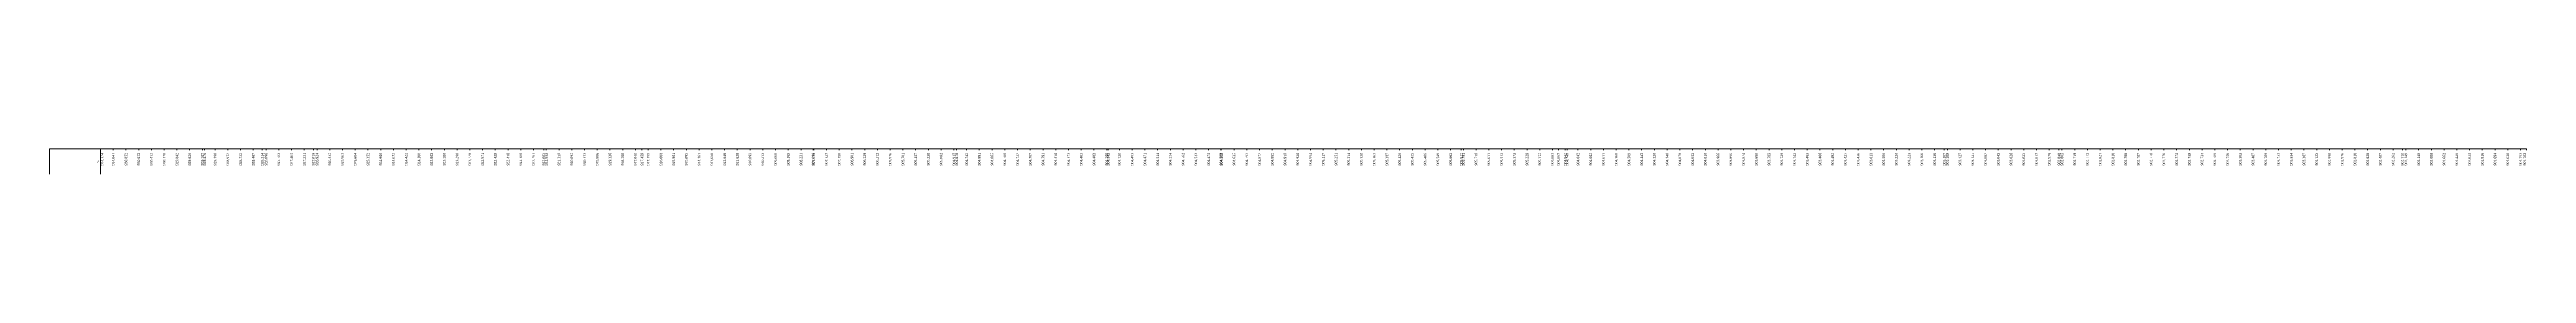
# Model space of a CAD drawing. Header units: metres. Extents: x 478603 to 489313, y 4282657 to 4289463.
# Drawn here: x 483848 to 484820, y 4287901 to 4287911 of the extents above; entities that cross this region are included whole.
import ezdxf

# ---------------------------------------------------------------- set-up
doc = ezdxf.new("R2010")
doc.units = ezdxf.units.M
doc.layers.add('PR_ENK_Z', color=96, linetype='Continuous', lineweight=0)
doc.layers.add('PR_PROFIL', color=153, linetype='Continuous', lineweight=0)
doc.styles.get("Standard").update_dxf_attribs({"font": 'times.ttf'})

msp = doc.modelspace()

# ---------------------------------------------------------------- linework, layer by layer
at = {"layer": 'PR_PROFIL'}
for p, q in [((483847.87, 4287910.66), (484820.21, 4287910.66)), ((483847.87, 4287900.79), (483847.87, 4287910.66)), ((483867.87, 4287900.79), (483867.87, 4287910.66)), ((483867.87, 4287910.16), (483867.87, 4287910.66)), ((483872.87, 4287910.16), (483872.87, 4287910.66)), ((483877.87, 4287910.16), (483877.87, 4287910.66)), ((483882.87, 4287910.16), (483882.87, 4287910.66)), ((483887.87, 4287910.16), (483887.87, 4287910.66)), ((483892.87, 4287910.16), (483892.87, 4287910.66)), ((483897.87, 4287910.16), (483897.87, 4287910.66)), ((483902.87, 4287910.16), (483902.87, 4287910.66)), ((483907.87, 4287910.16), (483907.87, 4287910.66)), ((483908.75, 4287910.16), (483908.75, 4287910.66)), ((483912.87, 4287910.16), (483912.87, 4287910.66)), ((483917.87, 4287910.16), (483917.87, 4287910.66)), ((483922.87, 4287910.16), (483922.87, 4287910.66)), ((483927.87, 4287910.16), (483927.87, 4287910.66)), ((483931.37, 4287910.16), (483931.37, 4287910.66)), ((483932.87, 4287910.16), (483932.87, 4287910.66)), ((483937.87, 4287910.16), (483937.87, 4287910.66)), ((483942.87, 4287910.16), (483942.87, 4287910.66)), ((483947.87, 4287910.16), (483947.87, 4287910.66)), ((483951.46, 4287910.16), (483951.46, 4287910.66)), ((483952.87, 4287910.16), (483952.87, 4287910.66)), ((483957.87, 4287910.16), (483957.87, 4287910.66)), ((483962.87, 4287910.16), (483962.87, 4287910.66)), ((483967.87, 4287910.16), (483967.87, 4287910.66)), ((483972.87, 4287910.16), (483972.87, 4287910.66)), ((483977.87, 4287910.16), (483977.87, 4287910.66)), ((483982.87, 4287910.16), (483982.87, 4287910.66)), ((483987.87, 4287910.16), (483987.87, 4287910.66)), ((483992.87, 4287910.16), (483992.87, 4287910.66)), ((483997.87, 4287910.16), (483997.87, 4287910.66)), ((484002.87, 4287910.16), (484002.87, 4287910.66)), ((484007.87, 4287910.16), (484007.87, 4287910.66)), ((484012.87, 4287910.16), (484012.87, 4287910.66)), ((484017.87, 4287910.16), (484017.87, 4287910.66)), ((484022.87, 4287910.16), (484022.87, 4287910.66)), ((484027.87, 4287910.16), (484027.87, 4287910.66)), ((484032.87, 4287910.16), (484032.87, 4287910.66)), ((484037.87, 4287910.16), (484037.87, 4287910.66)), ((484041.88, 4287910.16), (484041.88, 4287910.66)), ((484042.87, 4287910.16), (484042.87, 4287910.66)), ((484047.87, 4287910.16), (484047.87, 4287910.66)), ((484052.87, 4287910.16), (484052.87, 4287910.66)), ((484057.87, 4287910.16), (484057.87, 4287910.66)), ((484062.87, 4287910.16), (484062.87, 4287910.66)), ((484067.87, 4287910.16), (484067.87, 4287910.66)), ((484072.87, 4287910.16), (484072.87, 4287910.66)), ((484077.87, 4287910.16), (484077.87, 4287910.66)), ((484080.44, 4287910.16), (484080.44, 4287910.66)), ((484082.87, 4287910.16), (484082.87, 4287910.66)), ((484087.87, 4287910.16), (484087.87, 4287910.66)), ((484092.87, 4287910.16), (484092.87, 4287910.66)), ((484097.87, 4287910.16), (484097.87, 4287910.66)), ((484102.87, 4287910.16), (484102.87, 4287910.66)), ((484107.87, 4287910.16), (484107.87, 4287910.66)), ((484112.87, 4287910.16), (484112.87, 4287910.66)), ((484117.87, 4287910.16), (484117.87, 4287910.66)), ((484122.87, 4287910.16), (484122.87, 4287910.66)), ((484127.87, 4287910.16), (484127.87, 4287910.66)), ((484132.87, 4287910.16), (484132.87, 4287910.66)), ((484137.87, 4287910.16), (484137.87, 4287910.66)), ((484142.87, 4287910.16), (484142.87, 4287910.66)), ((484147.62, 4287910.16), (484147.62, 4287910.66)), ((484147.87, 4287910.16), (484147.87, 4287910.66)), ((484152.87, 4287910.16), (484152.87, 4287910.66)), ((484157.87, 4287910.16), (484157.87, 4287910.66)), ((484162.87, 4287910.16), (484162.87, 4287910.66)), ((484167.87, 4287910.16), (484167.87, 4287910.66)), ((484172.87, 4287910.16), (484172.87, 4287910.66)), ((484177.87, 4287910.16), (484177.87, 4287910.66)), ((484182.87, 4287910.16), (484182.87, 4287910.66)), ((484187.87, 4287910.16), (484187.87, 4287910.66)), ((484192.87, 4287910.16), (484192.87, 4287910.66)), ((484197.87, 4287910.16), (484197.87, 4287910.66)), ((484202.87, 4287910.16), (484202.87, 4287910.66)), ((484203.97, 4287910.16), (484203.97, 4287910.66)), ((484207.87, 4287910.16), (484207.87, 4287910.66)), ((484212.87, 4287910.16), (484212.87, 4287910.66)), ((484217.87, 4287910.16), (484217.87, 4287910.66)), ((484222.87, 4287910.16), (484222.87, 4287910.66)), ((484227.87, 4287910.16), (484227.87, 4287910.66)), ((484232.87, 4287910.16), (484232.87, 4287910.66)), ((484237.87, 4287910.16), (484237.87, 4287910.66)), ((484242.87, 4287910.16), (484242.87, 4287910.66)), ((484247.87, 4287910.16), (484247.87, 4287910.66)), ((484252.87, 4287910.16), (484252.87, 4287910.66)), ((484257.87, 4287910.16), (484257.87, 4287910.66)), ((484262.87, 4287910.16), (484262.87, 4287910.66)), ((484263.49, 4287910.16), (484263.49, 4287910.66)), ((484267.87, 4287910.16), (484267.87, 4287910.66)), ((484272.87, 4287910.16), (484272.87, 4287910.66)), ((484277.87, 4287910.16), (484277.87, 4287910.66)), ((484282.87, 4287910.16), (484282.87, 4287910.66)), ((484287.87, 4287910.16), (484287.87, 4287910.66)), ((484292.87, 4287910.16), (484292.87, 4287910.66)), ((484297.87, 4287910.16), (484297.87, 4287910.66)), ((484302.87, 4287910.16), (484302.87, 4287910.66)), ((484307.73, 4287910.16), (484307.73, 4287910.66)), ((484307.87, 4287910.16), (484307.87, 4287910.66)), ((484312.87, 4287910.16), (484312.87, 4287910.66)), ((484317.87, 4287910.16), (484317.87, 4287910.66)), ((484322.87, 4287910.16), (484322.87, 4287910.66)), ((484327.87, 4287910.16), (484327.87, 4287910.66)), ((484332.87, 4287910.16), (484332.87, 4287910.66)), ((484337.87, 4287910.16), (484337.87, 4287910.66)), ((484342.87, 4287910.16), (484342.87, 4287910.66)), ((484347.87, 4287910.16), (484347.87, 4287910.66)), ((484352.87, 4287910.16), (484352.87, 4287910.66)), ((484357.87, 4287910.16), (484357.87, 4287910.66)), ((484362.87, 4287910.16), (484362.87, 4287910.66)), ((484367.87, 4287910.16), (484367.87, 4287910.66)), ((484372.87, 4287910.16), (484372.87, 4287910.66)), ((484377.87, 4287910.16), (484377.87, 4287910.66)), ((484382.87, 4287910.16), (484382.87, 4287910.66)), ((484387.87, 4287910.16), (484387.87, 4287910.66)), ((484392.87, 4287910.16), (484392.87, 4287910.66)), ((484397.87, 4287910.16), (484397.87, 4287910.66)), ((484402.05, 4287910.16), (484402.05, 4287910.66)), ((484402.87, 4287910.16), (484402.87, 4287910.66)), ((484407.87, 4287910.16), (484407.87, 4287910.66)), ((484412.87, 4287910.16), (484412.87, 4287910.66)), ((484417.87, 4287910.16), (484417.87, 4287910.66)), ((484422.87, 4287910.16), (484422.87, 4287910.66)), ((484427.87, 4287910.16), (484427.87, 4287910.66)), ((484432.87, 4287910.16), (484432.87, 4287910.66)), ((484437.87, 4287910.16), (484437.87, 4287910.66)), ((484440.24, 4287910.16), (484440.24, 4287910.66)), ((484442.87, 4287910.16), (484442.87, 4287910.66)), ((484443.64, 4287910.16), (484443.64, 4287910.66)), ((484447.87, 4287910.16), (484447.87, 4287910.66)), ((484452.87, 4287910.16), (484452.87, 4287910.66)), ((484457.87, 4287910.16), (484457.87, 4287910.66)), ((484462.87, 4287910.16), (484462.87, 4287910.66)), ((484467.87, 4287910.16), (484467.87, 4287910.66)), ((484472.87, 4287910.16), (484472.87, 4287910.66)), ((484477.87, 4287910.16), (484477.87, 4287910.66)), ((484482.87, 4287910.16), (484482.87, 4287910.66)), ((484487.87, 4287910.16), (484487.87, 4287910.66)), ((484492.87, 4287910.16), (484492.87, 4287910.66)), ((484497.87, 4287910.16), (484497.87, 4287910.66)), ((484502.87, 4287910.16), (484502.87, 4287910.66)), ((484507.87, 4287910.16), (484507.87, 4287910.66)), ((484512.87, 4287910.16), (484512.87, 4287910.66)), ((484517.87, 4287910.16), (484517.87, 4287910.66)), ((484522.87, 4287910.16), (484522.87, 4287910.66)), ((484527.87, 4287910.16), (484527.87, 4287910.66)), ((484532.87, 4287910.16), (484532.87, 4287910.66)), ((484537.87, 4287910.16), (484537.87, 4287910.66)), ((484542.87, 4287910.16), (484542.87, 4287910.66)), ((484547.87, 4287910.16), (484547.87, 4287910.66)), ((484552.87, 4287910.16), (484552.87, 4287910.66)), ((484557.87, 4287910.16), (484557.87, 4287910.66)), ((484562.87, 4287910.16), (484562.87, 4287910.66)), ((484567.87, 4287910.16), (484567.87, 4287910.66)), ((484572.87, 4287910.16), (484572.87, 4287910.66)), ((484577.87, 4287910.16), (484577.87, 4287910.66)), ((484582.87, 4287910.16), (484582.87, 4287910.66)), ((484587.87, 4287910.16), (484587.87, 4287910.66)), ((484591.66, 4287910.16), (484591.66, 4287910.66)), ((484592.87, 4287910.16), (484592.87, 4287910.66)), ((484597.87, 4287910.16), (484597.87, 4287910.66)), ((484602.87, 4287910.16), (484602.87, 4287910.66)), ((484607.87, 4287910.16), (484607.87, 4287910.66)), ((484612.87, 4287910.16), (484612.87, 4287910.66)), ((484617.87, 4287910.16), (484617.87, 4287910.66)), ((484622.87, 4287910.16), (484622.87, 4287910.66)), ((484627.87, 4287910.16), (484627.87, 4287910.66)), ((484632.87, 4287910.16), (484632.87, 4287910.66)), ((484636.7, 4287910.16), (484636.7, 4287910.66)), ((484637.87, 4287910.16), (484637.87, 4287910.66)), ((484642.87, 4287910.16), (484642.87, 4287910.66)), ((484647.87, 4287910.16), (484647.87, 4287910.66)), ((484652.87, 4287910.16), (484652.87, 4287910.66)), ((484657.87, 4287910.16), (484657.87, 4287910.66)), ((484662.87, 4287910.16), (484662.87, 4287910.66)), ((484667.87, 4287910.16), (484667.87, 4287910.66)), ((484672.87, 4287910.16), (484672.87, 4287910.66)), ((484677.87, 4287910.16), (484677.87, 4287910.66)), ((484682.87, 4287910.16), (484682.87, 4287910.66)), ((484687.87, 4287910.16), (484687.87, 4287910.66)), ((484692.87, 4287910.16), (484692.87, 4287910.66)), ((484697.87, 4287910.16), (484697.87, 4287910.66)), ((484702.87, 4287910.16), (484702.87, 4287910.66)), ((484707.87, 4287910.16), (484707.87, 4287910.66)), ((484712.87, 4287910.16), (484712.87, 4287910.66)), ((484717.87, 4287910.16), (484717.87, 4287910.66)), ((484722.87, 4287910.16), (484722.87, 4287910.66)), ((484727.87, 4287910.16), (484727.87, 4287910.66)), ((484732.87, 4287910.16), (484732.87, 4287910.66)), ((484737.87, 4287910.16), (484737.87, 4287910.66)), ((484742.87, 4287910.16), (484742.87, 4287910.66)), ((484747.87, 4287910.16), (484747.87, 4287910.66)), ((484752.87, 4287910.16), (484752.87, 4287910.66)), ((484757.87, 4287910.16), (484757.87, 4287910.66)), ((484762.87, 4287910.16), (484762.87, 4287910.66)), ((484767.87, 4287910.16), (484767.87, 4287910.66)), ((484771.52, 4287910.16), (484771.52, 4287910.66)), ((484772.87, 4287910.16), (484772.87, 4287910.66)), ((484777.87, 4287910.16), (484777.87, 4287910.66)), ((484782.87, 4287910.16), (484782.87, 4287910.66)), ((484787.87, 4287910.16), (484787.87, 4287910.66)), ((484792.87, 4287910.16), (484792.87, 4287910.66)), ((484797.87, 4287910.16), (484797.87, 4287910.66)), ((484802.87, 4287910.16), (484802.87, 4287910.66)), ((484807.87, 4287910.16), (484807.87, 4287910.66)), ((484812.87, 4287910.16), (484812.87, 4287910.66)), ((484817.87, 4287910.16), (484817.87, 4287910.66)), ((484820.21, 4287910.16), (484820.21, 4287910.66))]:
    msp.add_line(p, q, dxfattribs=at)

# ---------------------------------------------------------------- texts
at = {"layer": 'PR_ENK_Z'}
msp.add_text('Z', height=1, dxfattribs=at).set_placement((483866.5, 4287905.23))
for s, p in [('931.324', (483869.04, 4287904.16)), ('931.041', (483873.37, 4287904.16)), ('930.852', (483878.37, 4287904.16)), ('930.652', (483883.37, 4287904.16)), ('930.415', (483888.37, 4287904.16)), ('930.170', (483893.37, 4287904.16)), ('929.842', (483898.37, 4287904.16)), ('929.620', (483903.37, 4287904.16)), ('929.507', (483908.37, 4287904.16)), ('929.476', (483909.25, 4287904.16)), ('929.198', (483913.37, 4287904.16)), ('928.952', (483918.37, 4287904.16)), ('928.722', (483923.37, 4287904.16)), ('928.467', (483928.37, 4287904.16)), ('928.214', (483931.87, 4287904.16)), ('928.096', (483933.37, 4287904.16)), ('927.703', (483938.37, 4287904.16)), ('927.465', (483943.37, 4287904.16)), ('927.221', (483948.37, 4287904.16)), ('927.059', (483951.96, 4287904.16)), ('926.924', (483953.37, 4287904.16)), ('926.445', (483958.37, 4287904.16)), ('925.965', (483963.37, 4287904.16)), ('925.604', (483968.37, 4287904.16)), ('925.352', (483973.37, 4287904.16)), ('924.960', (483978.37, 4287904.16)), ('924.675', (483983.37, 4287904.16)), ('924.422', (483988.37, 4287904.16)), ('924.160', (483993.37, 4287904.16)), ('923.863', (483998.37, 4287904.16)), ('923.580', (484003.37, 4287904.16)), ('923.298', (484008.37, 4287904.16)), ('923.228', (484013.37, 4287904.16)), ('922.971', (484018.37, 4287904.16)), ('922.439', (484023.37, 4287904.16)), ('922.418', (484028.37, 4287904.16)), ('922.308', (484033.37, 4287904.16)), ('922.201', (484038.37, 4287904.16)), ('922.003', (484042.38, 4287904.16)), ('921.855', (484043.37, 4287904.16)), ('921.310', (484048.37, 4287904.16)), ('920.895', (484053.37, 4287904.16)), ('920.353', (484058.37, 4287904.16)), ('919.806', (484063.37, 4287904.16)), ('919.336', (484068.37, 4287904.16)), ('918.588', (484073.37, 4287904.16)), ('917.846', (484078.37, 4287904.16)), ('917.459', (484080.94, 4287904.16)), ('917.199', (484083.37, 4287904.16)), ('916.668', (484088.37, 4287904.16)), ('915.961', (484093.37, 4287904.16)), ('915.093', (484098.37, 4287904.16)), ('914.161', (484103.37, 4287904.16)), ('913.600', (484108.37, 4287904.16)), ('912.646', (484113.37, 4287904.16)), ('911.628', (484118.37, 4287904.16)), ('910.893', (484123.37, 4287904.16)), ('910.213', (484128.37, 4287904.16)), ('909.669', (484133.37, 4287904.16)), ('909.189', (484138.37, 4287904.16)), ('908.231', (484143.37, 4287904.16)), ('907.699', (484148.12, 4287904.16)), ('907.679', (484148.37, 4287904.16)), ('907.327', (484153.37, 4287904.16)), ('907.190', (484158.37, 4287904.16)), ('906.901', (484163.37, 4287904.16)), ('906.529', (484168.37, 4287904.16)), ('906.252', (484173.37, 4287904.16)), ('905.976', (484178.37, 4287904.16)), ('905.701', (484183.37, 4287904.16)), ('905.457', (484188.37, 4287904.16)), ('905.238', (484193.37, 4287904.16)), ('905.082', (484198.37, 4287904.16)), ('904.917', (484203.37, 4287904.16)), ('904.878', (484204.47, 4287904.16)), ('904.742', (484208.37, 4287904.16)), ('904.991', (484213.37, 4287904.16)), ('904.865', (484218.37, 4287904.16)), ('904.788', (484223.37, 4287904.16)), ('904.732', (484228.37, 4287904.16)), ('904.707', (484233.37, 4287904.16)), ('904.591', (484238.37, 4287904.16)), ('904.418', (484243.37, 4287904.16)), ('904.373', (484248.37, 4287904.16)), ('904.403', (484253.37, 4287904.16)), ('904.483', (484258.37, 4287904.16)), ('904.568', (484263.37, 4287904.16)), ('904.545', (484263.99, 4287904.16)), ('904.526', (484268.37, 4287904.16)), ('904.493', (484273.37, 4287904.16)), ('904.471', (484278.37, 4287904.16)), ('904.514', (484283.37, 4287904.16)), ('904.554', (484288.37, 4287904.16)), ('904.562', (484293.37, 4287904.16)), ('904.533', (484298.37, 4287904.16)), ('904.475', (484303.37, 4287904.16)), ('904.503', (484308.23, 4287904.16)), ('904.509', (484308.37, 4287904.16)), ('904.635', (484313.37, 4287904.16)), ('904.797', (484318.37, 4287904.16)), ('904.872', (484323.37, 4287904.16)), ('904.892', (484328.37, 4287904.16)), ('904.910', (484333.37, 4287904.16)), ('904.928', (484338.37, 4287904.16)), ('904.994', (484343.37, 4287904.16)), ('905.117', (484348.37, 4287904.16)), ('905.251', (484353.37, 4287904.16)), ('905.314', (484358.37, 4287904.16)), ('905.338', (484363.37, 4287904.16)), ('905.365', (484368.37, 4287904.16)), ('905.387', (484373.37, 4287904.16)), ('905.420', (484378.37, 4287904.16)), ('905.453', (484383.37, 4287904.16)), ('905.486', (484388.37, 4287904.16)), ('905.549', (484393.37, 4287904.16)), ('905.663', (484398.37, 4287904.16)), ('905.822', (484402.55, 4287904.16)), ('905.791', (484403.37, 4287904.16)), ('905.710', (484408.37, 4287904.16)), ('905.611', (484413.37, 4287904.16)), ('905.513', (484418.37, 4287904.16)), ('905.375', (484423.37, 4287904.16)), ('905.229', (484428.37, 4287904.16)), ('905.155', (484433.37, 4287904.16)), ('905.085', (484438.37, 4287904.16)), ('905.007', (484440.74, 4287904.16)), ('904.842', (484443.37, 4287904.16)), ('904.749', (484444.14, 4287904.16)), ('904.642', (484448.37, 4287904.16)), ('904.665', (484453.37, 4287904.16)), ('904.611', (484458.37, 4287904.16)), ('904.560', (484463.37, 4287904.16)), ('904.509', (484468.37, 4287904.16)), ('904.442', (484473.37, 4287904.16)), ('904.320', (484478.37, 4287904.16)), ('904.148', (484483.37, 4287904.16)), ('904.078', (484488.37, 4287904.16)), ('904.053', (484493.37, 4287904.16)), ('904.010', (484498.37, 4287904.16)), ('903.966', (484503.37, 4287904.16)), ('903.896', (484508.37, 4287904.16)), ('903.824', (484513.37, 4287904.16)), ('903.690', (484518.37, 4287904.16)), ('903.583', (484523.37, 4287904.16)), ('903.529', (484528.37, 4287904.16)), ('903.542', (484533.37, 4287904.16)), ('903.485', (484538.37, 4287904.16)), ('903.466', (484543.37, 4287904.16)), ('903.495', (484548.37, 4287904.16)), ('903.427', (484553.37, 4287904.16)), ('903.436', (484558.37, 4287904.16)), ('903.613', (484563.37, 4287904.16)), ('903.500', (484568.37, 4287904.16)), ('903.220', (484573.37, 4287904.16)), ('903.223', (484578.37, 4287904.16)), ('903.166', (484583.37, 4287904.16)), ('903.136', (484588.37, 4287904.16)), ('903.107', (484592.16, 4287904.16)), ('903.109', (484593.37, 4287904.16)), ('903.127', (484598.37, 4287904.16)), ('903.125', (484603.37, 4287904.16)), ('903.082', (484608.37, 4287904.16)), ('903.043', (484613.37, 4287904.16)), ('903.026', (484618.37, 4287904.16)), ('903.023', (484623.37, 4287904.16)), ('903.017', (484628.37, 4287904.16)), ('902.978', (484633.37, 4287904.16)), ('902.848', (484637.2, 4287904.16)), ('902.805', (484638.37, 4287904.16)), ('902.719', (484643.37, 4287904.16)), ('902.773', (484648.37, 4287904.16)), ('902.821', (484653.37, 4287904.16)), ('902.816', (484658.37, 4287904.16)), ('902.788', (484663.37, 4287904.16)), ('902.787', (484668.37, 4287904.16)), ('902.778', (484673.37, 4287904.16)), ('902.776', (484678.37, 4287904.16)), ('902.775', (484683.37, 4287904.16)), ('902.759', (484688.37, 4287904.16)), ('902.734', (484693.37, 4287904.16)), ('902.709', (484698.37, 4287904.16)), ('902.756', (484703.37, 4287904.16)), ('903.305', (484708.37, 4287904.16)), ('903.407', (484713.37, 4287904.16)), ('903.589', (484718.37, 4287904.16)), ('903.735', (484723.37, 4287904.16)), ('903.554', (484728.37, 4287904.16)), ('903.367', (484733.37, 4287904.16)), ('903.133', (484738.37, 4287904.16)), ('902.990', (484743.37, 4287904.16)), ('902.976', (484748.37, 4287904.16)), ('902.816', (484753.37, 4287904.16)), ('902.628', (484758.37, 4287904.16)), ('902.467', (484763.37, 4287904.16)), ('902.262', (484768.37, 4287904.16)), ('902.156', (484772.02, 4287904.16)), ('902.149', (484773.37, 4287904.16)), ('902.149', (484778.37, 4287904.16)), ('902.006', (484783.37, 4287904.16)), ('901.662', (484788.37, 4287904.16)), ('901.428', (484793.37, 4287904.16)), ('902.035', (484798.37, 4287904.16)), ('901.816', (484803.37, 4287904.16)), ('901.694', (484808.37, 4287904.16)), ('901.630', (484813.37, 4287904.16)), ('901.593', (484818.37, 4287904.16)), ('901.582', (484820.04, 4287904.16))]:
    msp.add_text(s, height=1, rotation=90, dxfattribs=at).set_placement(p)

doc.saveas('drawing.dxf')
